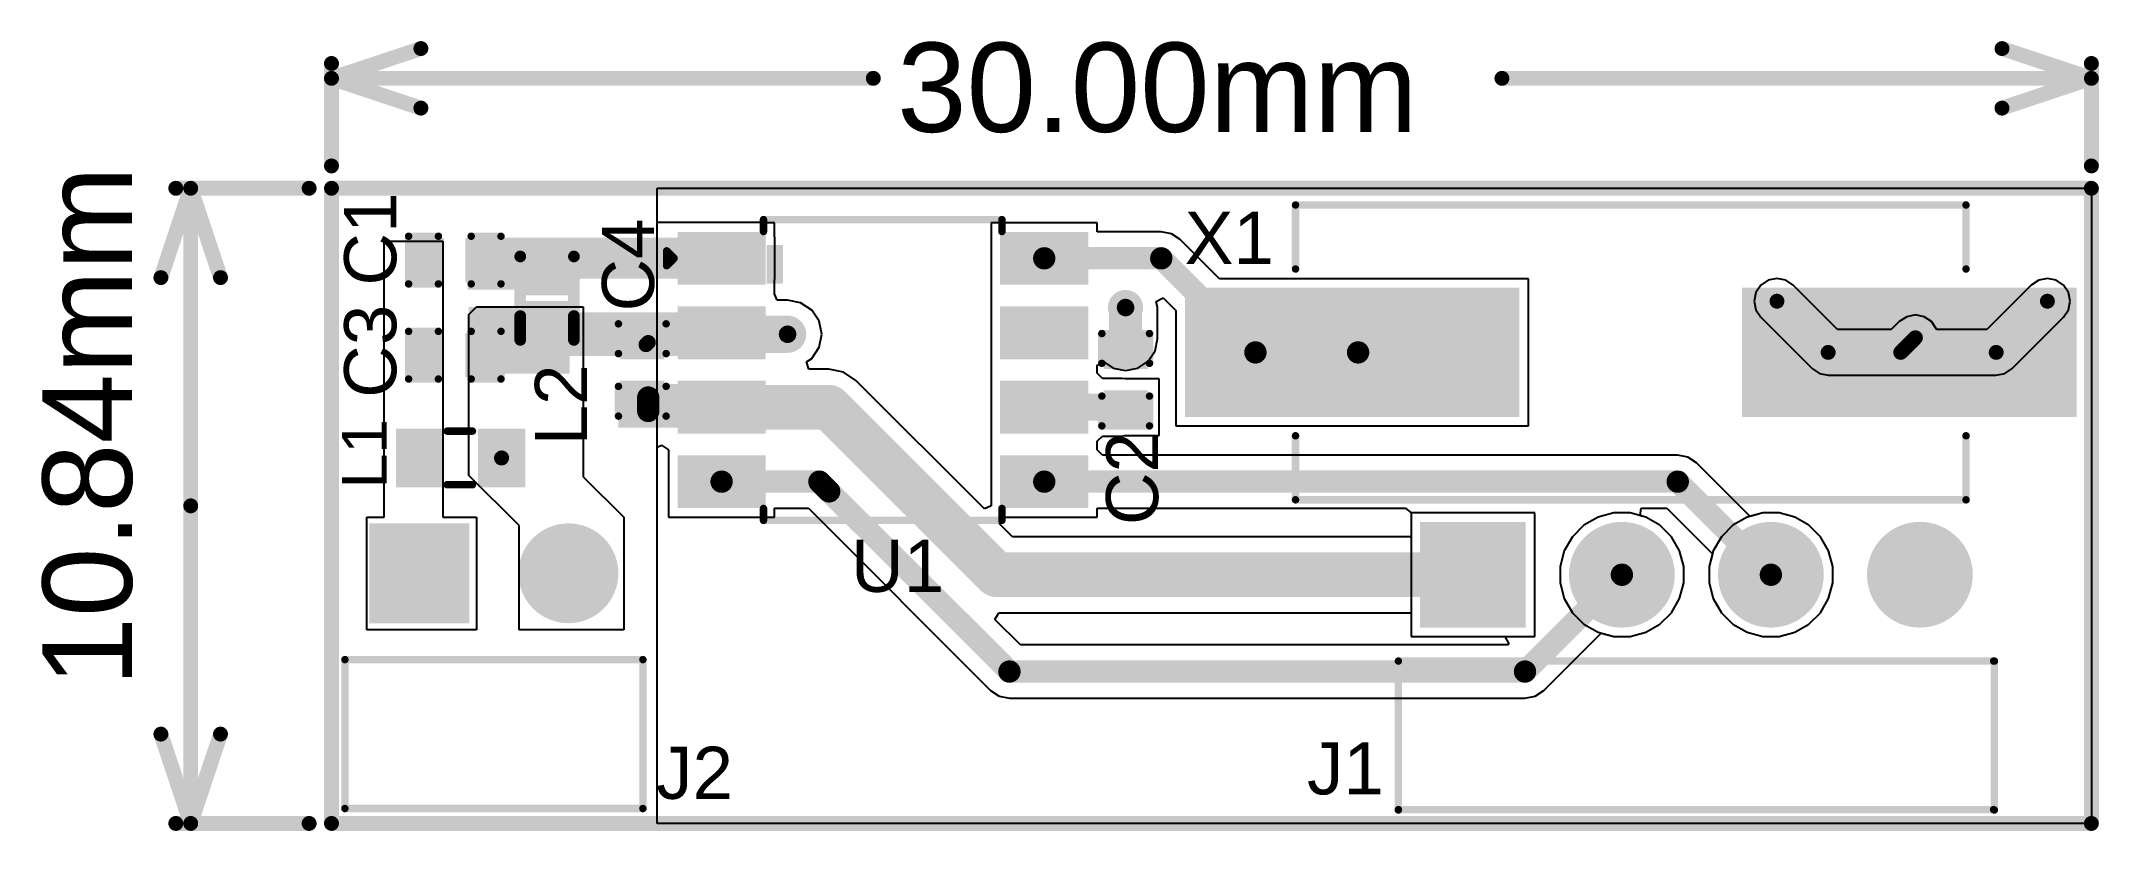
# Model space of a CAD drawing. Header units: millimetres. Extents: x -0.19 to 1.19, y -0.01 to 0.53.
import ezdxf

# ---------------------------------------------------------------- set-up
doc = ezdxf.new("R2010")
doc.units = ezdxf.units.MM
doc.header["$MEASUREMENT"] = 0
for name, color, linetype in [('BottomLayer', 5, 'Continuous'), ('BottomSolder', 6, 'Continuous'), ('Mechanical1', 6, 'Continuous'), ('Mechanical2', 216, 'Continuous'), ('MultiLayer', 9, 'Continuous'), ('PadHoleLayer', 156, 'Continuous'), ('TopLayer', 1, 'Continuous'), ('TopOverlay', 2, 'Continuous'), ('TopPaste', 8, 'Continuous'), ('TopSolder', 216, 'Continuous'), ('ViaHoleLayer', 16, 'Continuous')]:
    doc.layers.add(name, color=color, linetype=linetype)
doc.styles.add('Arial', font='arial.ttf', dxfattribs={"height": 0.2})

msp = doc.modelspace()

# ---------------------------------------------------------------- texts
at = {"layer": 'Mechanical1', "style": 'Arial'}
msp.add_text('30.00mm', height=0.06, dxfattribs=at).set_placement((0.3796142, 0.4644113))
msp.add_text('10.84mm', height=0.06, rotation=90, dxfattribs=at).set_placement((-0.1339529, 0.0920314))
at = {"layer": 'TopOverlay', "style": 'Arial'}
for s, height, p in [('C1', 0.035, (0.0434942, 0.3612097)), ('C4', 0.035, (0.2164943, 0.3438428)), ('C3', 0.035, (0.0434943, 0.2858428)), ('L2', 0.035, (0.1714943, 0.2538428)), ('L1', 0.03, (0.0369951, 0.2250065)), ('C2', 0.035, (0.5547794, 0.2003782))]:
    msp.add_text(s, height=height, rotation=90, dxfattribs=at).set_placement(p)
for s, p in [('X1', (0.572616, 0.3758207)), ('U1', (0.3486742, 0.1555057)), ('J2', (0.2178428, 0.0165057)), ('J1', (0.6546742, 0.0195057))]:
    msp.add_text(s, height=0.035, dxfattribs=at).set_placement(p)

# ---------------------------------------------------------------- blocks, each defined once
blk = doc.blocks.new('HDR1X2__R_A_M_____1')
at = {"layer": 'BottomLayer'}
blk.add_hatch(color=5, dxfattribs=at).paths.add_polyline_path([(-0.02952755, 0.02952755), (0.02952755, 0.02952755), (0.02952755, -0.02952755), (-0.02952755, -0.02952755)])
h = blk.add_hatch(color=5, dxfattribs=at)
edge = h.paths.add_edge_path()
edge.add_arc((0.1, 0), 0.0295275, 0, 360)
at = {"layer": 'BottomSolder'}
blk.add_hatch(color=6, dxfattribs=at).paths.add_polyline_path([(-0.03352755, 0.03352755), (0.03352755, 0.03352755), (0.03352755, -0.03352755), (-0.03352755, -0.03352755)])
h = blk.add_hatch(color=6, dxfattribs=at)
edge = h.paths.add_edge_path()
edge.add_arc((0.1, 0), 0.0335275, 0, 360)
at = {"layer": 'MultiLayer'}
blk.add_hatch(color=9, dxfattribs=at).paths.add_polyline_path([(-0.02952755, 0.02952755), (0.02952755, 0.02952755), (0.02952755, -0.02952755), (-0.02952755, -0.02952755)])
h = blk.add_hatch(color=9, dxfattribs=at)
edge = h.paths.add_edge_path()
edge.add_arc((0.1, 0), 0.0295275, 0, 360)
at = {"layer": 'PadHoleLayer'}
h = blk.add_hatch(color=156, dxfattribs=at)
edge = h.paths.add_edge_path()
edge.add_arc((0, 0), 0.0177165, 0, 360)
h = blk.add_hatch(color=156, dxfattribs=at)
edge = h.paths.add_edge_path()
edge.add_arc((0.1, 0), 0.0177165, 0, 360)
at = {"layer": 'TopLayer'}
blk.add_hatch(color=1, dxfattribs=at).paths.add_polyline_path([(-0.02952755, 0.02952755), (0.02952755, 0.02952755), (0.02952755, -0.02952755), (-0.02952755, -0.02952755)])
h = blk.add_hatch(color=1, dxfattribs=at)
edge = h.paths.add_edge_path()
edge.add_arc((0.1, 0), 0.0295275, 0, 360)
at = {"layer": 'TopSolder'}
blk.add_hatch(color=216, dxfattribs=at).paths.add_polyline_path([(-0.03352755, 0.03352755), (0.03352755, 0.03352755), (0.03352755, -0.03352755), (-0.03352755, -0.03352755)])
h = blk.add_hatch(color=216, dxfattribs=at)
edge = h.paths.add_edge_path()
edge.add_arc((0.1, 0), 0.0335275, 0, 360)
at = {"layer": 'TopOverlay', "const_width": 0.005}
for points in [[(-0.05, -0.158), (-0.05, -0.058)], [(-0.05, -0.058), (0.15, -0.058)], [(0.15, -0.158), (0.15, -0.058)], [(-0.05, -0.158), (0.15, -0.158)]]:
    blk.add_lwpolyline(points, dxfattribs=at)
at = {"layer": 'TopOverlay', "const_width": 0.0025}
for points in [[(-0.05125, -0.058, 1), (-0.04875, -0.058, 1)], [(-0.05125, -0.058, 1), (-0.04875, -0.058, 1)], [(0.14875, -0.058, 1), (0.15125, -0.058, 1)], [(0.14875, -0.058, 1), (0.15125, -0.058, 1)], [(-0.05125, -0.158, 1), (-0.04875, -0.158, 1)], [(-0.05125, -0.158, 1), (-0.04875, -0.158, 1)], [(0.14875, -0.158, 1), (0.15125, -0.158, 1)], [(0.14875, -0.158, 1), (0.15125, -0.158, 1)]]:
    blk.add_lwpolyline(points, format="xyb", close=True, dxfattribs=at)
blk = doc.blocks.new('HDR1X4__R_A_M_____2')
at = {"layer": 'BottomLayer'}
blk.add_hatch(color=5, dxfattribs=at).paths.add_polyline_path([(-0.03149605, 0.03149605), (0.03149605, 0.03149605), (0.03149605, -0.03149605), (-0.03149605, -0.03149605)])
h = blk.add_hatch(color=5, dxfattribs=at)
edge = h.paths.add_edge_path()
edge.add_arc((0.1, 0), 0.031496, 0, 360)
h = blk.add_hatch(color=5, dxfattribs=at)
edge = h.paths.add_edge_path()
edge.add_arc((0.2, 0), 0.031496, 0, 360)
h = blk.add_hatch(color=5, dxfattribs=at)
edge = h.paths.add_edge_path()
edge.add_arc((0.3, 0), 0.031496, 0, 360)
at = {"layer": 'BottomSolder'}
blk.add_hatch(color=6, dxfattribs=at).paths.add_polyline_path([(-0.03549605, 0.03549605), (0.03549605, 0.03549605), (0.03549605, -0.03549605), (-0.03549605, -0.03549605)])
h = blk.add_hatch(color=6, dxfattribs=at)
edge = h.paths.add_edge_path()
edge.add_arc((0.1, 0), 0.035496, 0, 360)
h = blk.add_hatch(color=6, dxfattribs=at)
edge = h.paths.add_edge_path()
edge.add_arc((0.2, 0), 0.035496, 0, 360)
h = blk.add_hatch(color=6, dxfattribs=at)
edge = h.paths.add_edge_path()
edge.add_arc((0.3, 0), 0.035496, 0, 360)
at = {"layer": 'MultiLayer'}
blk.add_hatch(color=9, dxfattribs=at).paths.add_polyline_path([(-0.03149605, 0.03149605), (0.03149605, 0.03149605), (0.03149605, -0.03149605), (-0.03149605, -0.03149605)])
h = blk.add_hatch(color=9, dxfattribs=at)
edge = h.paths.add_edge_path()
edge.add_arc((0.1, 0), 0.031496, 0, 360)
h = blk.add_hatch(color=9, dxfattribs=at)
edge = h.paths.add_edge_path()
edge.add_arc((0.2, 0), 0.031496, 0, 360)
h = blk.add_hatch(color=9, dxfattribs=at)
edge = h.paths.add_edge_path()
edge.add_arc((0.3, 0), 0.031496, 0, 360)
at = {"layer": 'PadHoleLayer'}
h = blk.add_hatch(color=156, dxfattribs=at)
edge = h.paths.add_edge_path()
edge.add_arc((0, 0), 0.0187008, 0, 360)
h = blk.add_hatch(color=156, dxfattribs=at)
edge = h.paths.add_edge_path()
edge.add_arc((0.1, 0), 0.0187008, 0, 360)
h = blk.add_hatch(color=156, dxfattribs=at)
edge = h.paths.add_edge_path()
edge.add_arc((0.2, 0), 0.0187008, 0, 360)
h = blk.add_hatch(color=156, dxfattribs=at)
edge = h.paths.add_edge_path()
edge.add_arc((0.3, 0), 0.0187008, 0, 360)
at = {"layer": 'TopLayer'}
blk.add_hatch(color=1, dxfattribs=at).paths.add_polyline_path([(-0.03149605, 0.03149605), (0.03149605, 0.03149605), (0.03149605, -0.03149605), (-0.03149605, -0.03149605)])
h = blk.add_hatch(color=1, dxfattribs=at)
edge = h.paths.add_edge_path()
edge.add_arc((0.1, 0), 0.031496, 0, 360)
h = blk.add_hatch(color=1, dxfattribs=at)
edge = h.paths.add_edge_path()
edge.add_arc((0.2, 0), 0.031496, 0, 360)
h = blk.add_hatch(color=1, dxfattribs=at)
edge = h.paths.add_edge_path()
edge.add_arc((0.3, 0), 0.031496, 0, 360)
at = {"layer": 'TopSolder'}
blk.add_hatch(color=216, dxfattribs=at).paths.add_polyline_path([(-0.03549605, 0.03549605), (0.03549605, 0.03549605), (0.03549605, -0.03549605), (-0.03549605, -0.03549605)])
h = blk.add_hatch(color=216, dxfattribs=at)
edge = h.paths.add_edge_path()
edge.add_arc((0.1, 0), 0.035496, 0, 360)
h = blk.add_hatch(color=216, dxfattribs=at)
edge = h.paths.add_edge_path()
edge.add_arc((0.2, 0), 0.035496, 0, 360)
h = blk.add_hatch(color=216, dxfattribs=at)
edge = h.paths.add_edge_path()
edge.add_arc((0.3, 0), 0.035496, 0, 360)
at = {"layer": 'TopOverlay', "const_width": 0.005}
for points in [[(-0.05, -0.058), (0.3494976, -0.058)], [(-0.05, -0.158), (-0.05, -0.058)], [(0.35, -0.158), (0.35, -0.058)], [(-0.05, -0.1577184), (0.3494976, -0.1577184)]]:
    blk.add_lwpolyline(points, dxfattribs=at)
at = {"layer": 'TopOverlay', "const_width": 0.0025}
for points in [[(-0.05125, -0.058, 1), (-0.04875, -0.058, 1)], [(-0.05125, -0.058, 1), (-0.04875, -0.058, 1)], [(0.3482476, -0.058, 1), (0.3507476, -0.058, 1)], [(0.34875, -0.058, 1), (0.35125, -0.058, 1)], [(-0.05125, -0.1577184, 1), (-0.04875, -0.1577184, 1)], [(-0.05125, -0.158, 1), (-0.04875, -0.158, 1)], [(0.3482476, -0.1577184, 1), (0.3507476, -0.1577184, 1)], [(0.34875, -0.158, 1), (0.35125, -0.158, 1)]]:
    blk.add_lwpolyline(points, format="xyb", close=True, dxfattribs=at)
blk = doc.blocks.new('C___0402_3')
at = {"layer": 'TopLayer'}
for points in [[(-0.0275, -0.0125), (-0.0275, 0.0125), (-0.0095, 0.0125), (-0.0095, -0.0125)], [(0.0095, -0.0125), (0.0095, 0.0125), (0.0275, 0.0125), (0.0275, -0.0125)]]:
    blk.add_hatch(color=1, dxfattribs=at).paths.add_polyline_path(points)
at = {"layer": 'TopPaste'}
for points in [[(-0.0275, -0.0125), (-0.0275, 0.0125), (-0.0095, 0.0125), (-0.0095, -0.0125)], [(0.0095, -0.0125), (0.0095, 0.0125), (0.0275, 0.0125), (0.0275, -0.0125)]]:
    blk.add_hatch(color=8, dxfattribs=at).paths.add_polyline_path(points)
at = {"layer": 'TopSolder'}
for points in [[(-0.0298622, -0.0148622), (-0.0298622, 0.0148622), (-0.0071378, 0.0148622), (-0.0071378, -0.0148622)], [(0.0071378, -0.0148622), (0.0071378, 0.0148622), (0.0298622, 0.0148622), (0.0298622, -0.0148622)]]:
    blk.add_hatch(color=216, dxfattribs=at).paths.add_polyline_path(points)
at = {"layer": 'TopOverlay', "const_width": 0.005}
for points in [[(-0.011, 0.016), (-0.031, 0.016)], [(-0.031, -0.016), (-0.031, 0.016)], [(0.031, 0.016), (0.011, 0.016)], [(0.031, -0.016), (0.031, 0.016)], [(-0.011, -0.016), (-0.031, -0.016)], [(0.031, -0.016), (0.011, -0.016)]]:
    blk.add_lwpolyline(points, dxfattribs=at)
at = {"layer": 'TopOverlay', "const_width": 0.0025}
for points in [[(-0.03225, 0.016, 1), (-0.02975, 0.016, 1)], [(-0.03225, 0.016, 1), (-0.02975, 0.016, 1)], [(-0.01225, 0.016, 1), (-0.00975, 0.016, 1)], [(0.00975, 0.016, 1), (0.01225, 0.016, 1)], [(0.02975, 0.016, 1), (0.03225, 0.016, 1)], [(0.02975, 0.016, 1), (0.03225, 0.016, 1)], [(-0.03225, -0.016, 1), (-0.02975, -0.016, 1)], [(-0.03225, -0.016, 1), (-0.02975, -0.016, 1)], [(-0.01225, -0.016, 1), (-0.00975, -0.016, 1)], [(0.00975, -0.016, 1), (0.01225, -0.016, 1)], [(0.02975, -0.016, 1), (0.03225, -0.016, 1)], [(0.02975, -0.016, 1), (0.03225, -0.016, 1)]]:
    blk.add_lwpolyline(points, format="xyb", close=True, dxfattribs=at)
blk = doc.blocks.new('HC_49S_SMD_4')
at = {"layer": 'TopLayer'}
for points in [[(-0.2952756, 0.0393701), (-0.0787402, 0.0393701), (-0.0787402, -0.0393701), (-0.2952756, -0.0393701)], [(0.0787402, 0.0393701), (0.2952756, 0.0393701), (0.2952756, -0.0393701), (0.0787402, -0.0393701)]]:
    blk.add_hatch(color=1, dxfattribs=at).paths.add_polyline_path(points)
at = {"layer": 'TopPaste'}
for points in [[(-0.2952756, 0.0393701), (-0.0787402, 0.0393701), (-0.0787402, -0.0393701), (-0.2952756, -0.0393701)], [(0.0787402, 0.0393701), (0.2952756, 0.0393701), (0.2952756, -0.0393701), (0.0787402, -0.0393701)]]:
    blk.add_hatch(color=8, dxfattribs=at).paths.add_polyline_path(points)
at = {"layer": 'TopSolder'}
for points in [[(-0.2992756, 0.0433701), (-0.0747402, 0.0433701), (-0.0747402, -0.0433701), (-0.2992756, -0.0433701)], [(0.0747402, 0.0433701), (0.2992756, 0.0433701), (0.2992756, -0.0433701), (0.0747402, -0.0433701)]]:
    blk.add_hatch(color=216, dxfattribs=at).paths.add_polyline_path(points)
at = {"layer": 'TopOverlay', "const_width": 0.005}
for points in [[(-0.225, 0.056), (-0.225, 0.099)], [(-0.225, 0.099), (0.225, 0.099)], [(0.225, 0.056), (0.225, 0.099)], [(-0.225, -0.099), (-0.225, -0.056)], [(0.225, -0.099), (0.225, -0.056)], [(-0.225, -0.099), (0.225, -0.099)]]:
    blk.add_lwpolyline(points, dxfattribs=at)
at = {"layer": 'TopOverlay', "const_width": 0.0025}
for points in [[(-0.22625, 0.099, 1), (-0.22375, 0.099, 1)], [(-0.22625, 0.099, 1), (-0.22375, 0.099, 1)], [(0.22375, 0.099, 1), (0.22625, 0.099, 1)], [(0.22375, 0.099, 1), (0.22625, 0.099, 1)], [(-0.22625, 0.056, 1), (-0.22375, 0.056, 1)], [(0.22375, 0.056, 1), (0.22625, 0.056, 1)], [(-0.22625, -0.056, 1), (-0.22375, -0.056, 1)], [(0.22375, -0.056, 1), (0.22625, -0.056, 1)], [(-0.22625, -0.099, 1), (-0.22375, -0.099, 1)], [(-0.22625, -0.099, 1), (-0.22375, -0.099, 1)], [(0.22375, -0.099, 1), (0.22625, -0.099, 1)], [(0.22375, -0.099, 1), (0.22625, -0.099, 1)]]:
    blk.add_lwpolyline(points, format="xyb", close=True, dxfattribs=at)
blk = doc.blocks.new('SOP_8_5')
at = {"layer": 'TopLayer'}
for points in [[(-0.13385825, 0.08877955), (-0.08267715, 0.08877955), (-0.08267715, 0.06122045), (-0.13385825, 0.06122045)], [(0.08267715, 0.08877955), (0.13385825, 0.08877955), (0.13385825, 0.06122045), (0.08267715, 0.06122045)], [(-0.13385825, 0.03877955), (-0.08267715, 0.03877955), (-0.08267715, 0.01122045), (-0.13385825, 0.01122045)], [(0.08267715, 0.03877955), (0.13385825, 0.03877955), (0.13385825, 0.01122045), (0.08267715, 0.01122045)], [(-0.13385825, -0.01122045), (-0.08267715, -0.01122045), (-0.08267715, -0.03877955), (-0.13385825, -0.03877955)], [(0.08267715, -0.01122045), (0.13385825, -0.01122045), (0.13385825, -0.03877955), (0.08267715, -0.03877955)], [(-0.13385825, -0.06122045), (-0.08267715, -0.06122045), (-0.08267715, -0.08877955), (-0.13385825, -0.08877955)], [(0.08267715, -0.06122045), (0.13385825, -0.06122045), (0.13385825, -0.08877955), (0.08267715, -0.08877955)]]:
    blk.add_hatch(color=1, dxfattribs=at).paths.add_polyline_path(points)
at = {"layer": 'TopOverlay'}
blk.add_hatch(color=2, dxfattribs=at).paths.add_polyline_path([(-0.078, 0.058), (-0.067, 0.058), (-0.067, 0.084), (-0.078, 0.084)])
at = {"layer": 'TopPaste'}
for points in [[(-0.13385825, 0.08877955), (-0.08267715, 0.08877955), (-0.08267715, 0.06122045), (-0.13385825, 0.06122045)], [(0.08267715, 0.08877955), (0.13385825, 0.08877955), (0.13385825, 0.06122045), (0.08267715, 0.06122045)], [(-0.13385825, 0.03877955), (-0.08267715, 0.03877955), (-0.08267715, 0.01122045), (-0.13385825, 0.01122045)], [(0.08267715, 0.03877955), (0.13385825, 0.03877955), (0.13385825, 0.01122045), (0.08267715, 0.01122045)], [(-0.13385825, -0.01122045), (-0.08267715, -0.01122045), (-0.08267715, -0.03877955), (-0.13385825, -0.03877955)], [(0.08267715, -0.01122045), (0.13385825, -0.01122045), (0.13385825, -0.03877955), (0.08267715, -0.03877955)], [(-0.13385825, -0.06122045), (-0.08267715, -0.06122045), (-0.08267715, -0.08877955), (-0.13385825, -0.08877955)], [(0.08267715, -0.06122045), (0.13385825, -0.06122045), (0.13385825, -0.08877955), (0.08267715, -0.08877955)]]:
    blk.add_hatch(color=8, dxfattribs=at).paths.add_polyline_path(points)
at = {"layer": 'TopSolder'}
for points in [[(-0.13785825, 0.09277955), (-0.07867715, 0.09277955), (-0.07867715, 0.05722045), (-0.13785825, 0.05722045)], [(0.07867715, 0.09277955), (0.13785825, 0.09277955), (0.13785825, 0.05722045), (0.07867715, 0.05722045)], [(-0.13785825, 0.04277955), (-0.07867715, 0.04277955), (-0.07867715, 0.00722045), (-0.13785825, 0.00722045)], [(0.07867715, 0.04277955), (0.13785825, 0.04277955), (0.13785825, 0.00722045), (0.07867715, 0.00722045)], [(-0.13785825, -0.00722045), (-0.07867715, -0.00722045), (-0.07867715, -0.04277955), (-0.13785825, -0.04277955)], [(0.07867715, -0.00722045), (0.13785825, -0.00722045), (0.13785825, -0.04277955), (0.07867715, -0.04277955)], [(-0.13785825, -0.05722045), (-0.07867715, -0.05722045), (-0.07867715, -0.09277955), (-0.13785825, -0.09277955)], [(0.07867715, -0.05722045), (0.13785825, -0.05722045), (0.13785825, -0.09277955), (0.07867715, -0.09277955)]]:
    blk.add_hatch(color=216, dxfattribs=at).paths.add_polyline_path(points)
at = {"layer": 'TopOverlay', "const_width": 0.005}
for points in [[(-0.0801417, 0.101), (0.0798583, 0.101)], [(-0.0801417, 0.093), (-0.0801417, 0.101)], [(0.0798583, 0.093), (0.0798583, 0.101)], [(-0.1451417, 0.08), (-0.1401417, 0.075)], [(-0.1451417, 0.07), (-0.1451417, 0.08)], [(-0.1451417, 0.07), (-0.1401417, 0.075)], [(-0.0801417, -0.101), (-0.0801417, -0.093)], [(0.0798583, -0.101), (0.0798583, -0.093)], [(-0.0801417, -0.101), (0.0798583, -0.101)]]:
    blk.add_lwpolyline(points, dxfattribs=at)
at = {"layer": 'TopOverlay', "const_width": 0.0025}
for points in [[(-0.0813917, 0.101, 1), (-0.0788917, 0.101, 1)], [(-0.0813917, 0.101, 1), (-0.0788917, 0.101, 1)], [(0.0786083, 0.101, 1), (0.0811083, 0.101, 1)], [(0.0786083, 0.101, 1), (0.0811083, 0.101, 1)], [(-0.0813917, 0.093, 1), (-0.0788917, 0.093, 1)], [(0.0786083, 0.093, 1), (0.0811083, 0.093, 1)], [(-0.1463917, 0.08, 1), (-0.1438917, 0.08, 1)], [(-0.1463917, 0.08, 1), (-0.1438917, 0.08, 1)], [(-0.1463917, 0.07, 1), (-0.1438917, 0.07, 1)], [(-0.1463917, 0.07, 1), (-0.1438917, 0.07, 1)], [(-0.1413917, 0.075, 1), (-0.1388917, 0.075, 1)], [(-0.1413917, 0.075, 1), (-0.1388917, 0.075, 1)], [(-0.0813917, -0.093, 1), (-0.0788917, -0.093, 1)], [(0.0786083, -0.093, 1), (0.0811083, -0.093, 1)], [(-0.0813917, -0.101, 1), (-0.0788917, -0.101, 1)], [(-0.0813917, -0.101, 1), (-0.0788917, -0.101, 1)], [(0.0786083, -0.101, 1), (0.0811083, -0.101, 1)], [(0.0786083, -0.101, 1), (0.0811083, -0.101, 1)]]:
    blk.add_lwpolyline(points, format="xyb", close=True, dxfattribs=at)
blk = doc.blocks.new('IND_0402_6')
at = {"layer": 'TopLayer'}
for points in [[(-0.0216535, 0.011811), (-0.0059055, 0.011811), (-0.0059055, -0.011811), (-0.0216535, -0.011811)], [(0.0059056, 0.011811), (0.0216536, 0.011811), (0.0216536, -0.011811), (0.0059056, -0.011811)]]:
    blk.add_hatch(color=1, dxfattribs=at).paths.add_polyline_path(points)
at = {"layer": 'TopPaste'}
for points in [[(-0.0216535, 0.011811), (-0.0059055, 0.011811), (-0.0059055, -0.011811), (-0.0216535, -0.011811)], [(0.0059056, 0.011811), (0.0216536, 0.011811), (0.0216536, -0.011811), (0.0059056, -0.011811)]]:
    blk.add_hatch(color=8, dxfattribs=at).paths.add_polyline_path(points)
at = {"layer": 'TopSolder'}
for points in [[(-0.0256535, 0.015811), (-0.0019055, 0.015811), (-0.0019055, -0.015811), (-0.0256535, -0.015811)], [(0.0019056, 0.015811), (0.0256536, 0.015811), (0.0256536, -0.015811), (0.0019056, -0.015811)]]:
    blk.add_hatch(color=216, dxfattribs=at).paths.add_polyline_path(points)
at = {"layer": 'TopOverlay', "const_width": 0.007874}
for points in [[(-0.028, 0.018), (-0.028, -0.018)], [(-0.028, 0.018), (-0.012, 0.018)], [(-0.012, 0.018), (0.028, 0.018)], [(0.028, 0.018), (0.028, -0.018)], [(-0.028, -0.018), (-0.012, -0.018)], [(-0.012, -0.018), (0.028, -0.018)]]:
    blk.add_lwpolyline(points, dxfattribs=at)
at = {"layer": 'TopOverlay', "const_width": 0.003937}
for points in [[(-0.0299685, 0.018, 1), (-0.0260315, 0.018, 1)], [(-0.0299685, 0.018, 1), (-0.0260315, 0.018, 1)], [(-0.0139685, 0.018, 1), (-0.0100315, 0.018, 1)], [(-0.0139685, 0.018, 1), (-0.0100315, 0.018, 1)], [(0.0260315, 0.018, 1), (0.0299685, 0.018, 1)], [(0.0260315, 0.018, 1), (0.0299685, 0.018, 1)], [(-0.0299685, -0.018, 1), (-0.0260315, -0.018, 1)], [(-0.0299685, -0.018, 1), (-0.0260315, -0.018, 1)], [(-0.0139685, -0.018, 1), (-0.0100315, -0.018, 1)], [(-0.0139685, -0.018, 1), (-0.0100315, -0.018, 1)], [(0.0260315, -0.018, 1), (0.0299685, -0.018, 1)], [(0.0260315, -0.018, 1), (0.0299685, -0.018, 1)]]:
    blk.add_lwpolyline(points, format="xyb", close=True, dxfattribs=at)
blk = doc.blocks.new('IND_0603__1608_M_______7')
at = {"layer": 'TopLayer'}
for points in [[(-0.03937, 0.01574805), (-0.015748, 0.01574805), (-0.015748, -0.01574805), (-0.03937, -0.01574805)], [(0.0157481, 0.01574805), (0.0393701, 0.01574805), (0.0393701, -0.01574805), (0.0157481, -0.01574805)]]:
    blk.add_hatch(color=1, dxfattribs=at).paths.add_polyline_path(points)
at = {"layer": 'TopPaste'}
for points in [[(-0.03937, 0.01574805), (-0.015748, 0.01574805), (-0.015748, -0.01574805), (-0.03937, -0.01574805)], [(0.0157481, 0.01574805), (0.0393701, 0.01574805), (0.0393701, -0.01574805), (0.0157481, -0.01574805)]]:
    blk.add_hatch(color=8, dxfattribs=at).paths.add_polyline_path(points)
at = {"layer": 'TopSolder'}
for points in [[(-0.04337, 0.01974805), (-0.011748, 0.01974805), (-0.011748, -0.01974805), (-0.04337, -0.01974805)], [(0.0117481, 0.01974805), (0.0433701, 0.01974805), (0.0433701, -0.01974805), (0.0117481, -0.01974805)]]:
    blk.add_hatch(color=216, dxfattribs=at).paths.add_polyline_path(points)
at = {"layer": 'TopOverlay', "const_width": 0.005}
for points in [[(0.009, 0.018), (-0.008, 0.018)], [(0.009, -0.018), (-0.008, -0.018)]]:
    blk.add_lwpolyline(points, dxfattribs=at)
at = {"layer": 'TopOverlay', "const_width": 0.0025}
for points in [[(-0.00925, 0.018, 1), (-0.00675, 0.018, 1)], [(0.00775, 0.018, 1), (0.01025, 0.018, 1)], [(-0.00925, -0.018, 1), (-0.00675, -0.018, 1)], [(0.00775, -0.018, 1), (0.01025, -0.018, 1)]]:
    blk.add_lwpolyline(points, format="xyb", close=True, dxfattribs=at)
blk = doc.blocks.new('C___0402_8')
at = {"layer": 'TopLayer'}
for points in [[(-0.0275, -0.0125), (-0.0275, 0.0125), (-0.0095, 0.0125), (-0.0095, -0.0125)], [(0.0095, -0.0125), (0.0095, 0.0125), (0.0275, 0.0125), (0.0275, -0.0125)]]:
    blk.add_hatch(color=1, dxfattribs=at).paths.add_polyline_path(points)
at = {"layer": 'TopPaste'}
for points in [[(-0.0275, -0.0125), (-0.0275, 0.0125), (-0.0095, 0.0125), (-0.0095, -0.0125)], [(0.0095, -0.0125), (0.0095, 0.0125), (0.0275, 0.0125), (0.0275, -0.0125)]]:
    blk.add_hatch(color=8, dxfattribs=at).paths.add_polyline_path(points)
at = {"layer": 'TopSolder'}
for points in [[(-0.0298622, -0.0148622), (-0.0298622, 0.0148622), (-0.0071378, 0.0148622), (-0.0071378, -0.0148622)], [(0.0071378, -0.0148622), (0.0071378, 0.0148622), (0.0298622, 0.0148622), (0.0298622, -0.0148622)]]:
    blk.add_hatch(color=216, dxfattribs=at).paths.add_polyline_path(points)
at = {"layer": 'TopOverlay', "const_width": 0.005}
for points in [[(-0.031, 0.016), (-0.031, -0.016)], [(-0.011, 0.016), (-0.031, 0.016)], [(0.031, 0.016), (0.011, 0.016)], [(0.031, 0.016), (0.031, -0.016)], [(-0.011, -0.016), (-0.031, -0.016)], [(0.031, -0.016), (0.011, -0.016)]]:
    blk.add_lwpolyline(points, dxfattribs=at)
at = {"layer": 'TopOverlay', "const_width": 0.0025}
for points in [[(-0.03225, 0.016, 1), (-0.02975, 0.016, 1)], [(-0.03225, 0.016, 1), (-0.02975, 0.016, 1)], [(-0.01225, 0.016, 1), (-0.00975, 0.016, 1)], [(0.00975, 0.016, 1), (0.01225, 0.016, 1)], [(0.02975, 0.016, 1), (0.03225, 0.016, 1)], [(0.02975, 0.016, 1), (0.03225, 0.016, 1)], [(-0.03225, -0.016, 1), (-0.02975, -0.016, 1)], [(-0.03225, -0.016, 1), (-0.02975, -0.016, 1)], [(-0.01225, -0.016, 1), (-0.00975, -0.016, 1)], [(0.00975, -0.016, 1), (0.01225, -0.016, 1)], [(0.02975, -0.016, 1), (0.03225, -0.016, 1)], [(0.02975, -0.016, 1), (0.03225, -0.016, 1)]]:
    blk.add_lwpolyline(points, format="xyb", close=True, dxfattribs=at)
blk = doc.blocks.new('C___0402_9')
at = {"layer": 'TopLayer'}
for points in [[(-0.0275, -0.0125), (-0.0275, 0.0125), (-0.0095, 0.0125), (-0.0095, -0.0125)], [(0.0095, -0.0125), (0.0095, 0.0125), (0.0275, 0.0125), (0.0275, -0.0125)]]:
    blk.add_hatch(color=1, dxfattribs=at).paths.add_polyline_path(points)
at = {"layer": 'TopPaste'}
for points in [[(-0.0275, -0.0125), (-0.0275, 0.0125), (-0.0095, 0.0125), (-0.0095, -0.0125)], [(0.0095, -0.0125), (0.0095, 0.0125), (0.0275, 0.0125), (0.0275, -0.0125)]]:
    blk.add_hatch(color=8, dxfattribs=at).paths.add_polyline_path(points)
at = {"layer": 'TopSolder'}
for points in [[(-0.0298622, -0.0148622), (-0.0298622, 0.0148622), (-0.0071378, 0.0148622), (-0.0071378, -0.0148622)], [(0.0071378, -0.0148622), (0.0071378, 0.0148622), (0.0298622, 0.0148622), (0.0298622, -0.0148622)]]:
    blk.add_hatch(color=216, dxfattribs=at).paths.add_polyline_path(points)
at = {"layer": 'TopOverlay', "const_width": 0.005}
for points in [[(-0.031, 0.016), (-0.031, -0.016)], [(-0.031, 0.016), (-0.011, 0.016)], [(0.011, 0.016), (0.031, 0.016)], [(0.031, 0.016), (0.031, -0.016)], [(-0.031, -0.016), (-0.011, -0.016)], [(0.011, -0.016), (0.031, -0.016)]]:
    blk.add_lwpolyline(points, dxfattribs=at)
at = {"layer": 'TopOverlay', "const_width": 0.0025}
for points in [[(-0.03225, 0.016, 1), (-0.02975, 0.016, 1)], [(-0.03225, 0.016, 1), (-0.02975, 0.016, 1)], [(-0.01225, 0.016, 1), (-0.00975, 0.016, 1)], [(0.00975, 0.016, 1), (0.01225, 0.016, 1)], [(0.02975, 0.016, 1), (0.03225, 0.016, 1)], [(0.02975, 0.016, 1), (0.03225, 0.016, 1)], [(-0.03225, -0.016, 1), (-0.02975, -0.016, 1)], [(-0.03225, -0.016, 1), (-0.02975, -0.016, 1)], [(-0.01225, -0.016, 1), (-0.00975, -0.016, 1)], [(0.00975, -0.016, 1), (0.01225, -0.016, 1)], [(0.02975, -0.016, 1), (0.03225, -0.016, 1)], [(0.02975, -0.016, 1), (0.03225, -0.016, 1)]]:
    blk.add_lwpolyline(points, format="xyb", close=True, dxfattribs=at)
blk = doc.blocks.new('C___0402_10')
at = {"layer": 'TopLayer'}
for points in [[(-0.0275, -0.0125), (-0.0275, 0.0125), (-0.0095, 0.0125), (-0.0095, -0.0125)], [(0.0095, -0.0125), (0.0095, 0.0125), (0.0275, 0.0125), (0.0275, -0.0125)]]:
    blk.add_hatch(color=1, dxfattribs=at).paths.add_polyline_path(points)
at = {"layer": 'TopPaste'}
for points in [[(-0.0275, -0.0125), (-0.0275, 0.0125), (-0.0095, 0.0125), (-0.0095, -0.0125)], [(0.0095, -0.0125), (0.0095, 0.0125), (0.0275, 0.0125), (0.0275, -0.0125)]]:
    blk.add_hatch(color=8, dxfattribs=at).paths.add_polyline_path(points)
at = {"layer": 'TopSolder'}
for points in [[(-0.0298622, -0.0148622), (-0.0298622, 0.0148622), (-0.0071378, 0.0148622), (-0.0071378, -0.0148622)], [(0.0071378, -0.0148622), (0.0071378, 0.0148622), (0.0298622, 0.0148622), (0.0298622, -0.0148622)]]:
    blk.add_hatch(color=216, dxfattribs=at).paths.add_polyline_path(points)
at = {"layer": 'TopOverlay', "const_width": 0.005}
for points in [[(-0.031, -0.016), (-0.031, 0.016)], [(-0.031, 0.016), (-0.011, 0.016)], [(0.011, 0.016), (0.031, 0.016)], [(0.031, -0.016), (0.031, 0.016)], [(-0.031, -0.016), (-0.011, -0.016)], [(0.011, -0.016), (0.031, -0.016)]]:
    blk.add_lwpolyline(points, dxfattribs=at)
at = {"layer": 'TopOverlay', "const_width": 0.0025}
for points in [[(-0.03225, 0.016, 1), (-0.02975, 0.016, 1)], [(-0.03225, 0.016, 1), (-0.02975, 0.016, 1)], [(-0.01225, 0.016, 1), (-0.00975, 0.016, 1)], [(0.00975, 0.016, 1), (0.01225, 0.016, 1)], [(0.02975, 0.016, 1), (0.03225, 0.016, 1)], [(0.02975, 0.016, 1), (0.03225, 0.016, 1)], [(-0.03225, -0.016, 1), (-0.02975, -0.016, 1)], [(-0.03225, -0.016, 1), (-0.02975, -0.016, 1)], [(-0.01225, -0.016, 1), (-0.00975, -0.016, 1)], [(0.00975, -0.016, 1), (0.01225, -0.016, 1)], [(0.02975, -0.016, 1), (0.03225, -0.016, 1)], [(0.02975, -0.016, 1), (0.03225, -0.016, 1)]]:
    blk.add_lwpolyline(points, format="xyb", close=True, dxfattribs=at)

# ---------------------------------------------------------------- hatches: boundary and pattern name
at = {"layer": 'BottomLayer'}
h = msp.add_hatch(color=5, dxfattribs=at)
edge = h.paths.add_edge_path()
edge.add_arc((0.5328996, 0.3464745), 0.011811, 0, 360)
h = msp.add_hatch(color=5, dxfattribs=at)
edge = h.paths.add_edge_path()
edge.add_arc((0.3060866, 0.3285354), 0.011811, 0, 360)
at = {"layer": 'TopLayer'}
for points in [[(0.1590467, 0.3933008), (0.0913775, 0.3933008), (0.0913775, 0.3583882), (0.1590467, 0.3583882)], [(0.0922559, 0.3657558), (0.2874015, 0.3657558), (0.2874015, 0.393315), (0.0922559, 0.393315)], [(0.0921732, 0.3020354), (0.1598424, 0.3020354), (0.1598424, 0.3468582), (0.0921732, 0.3468582)], [(0.0922559, 0.3140354), (0.2874015, 0.3140354), (0.2874015, 0.343315), (0.0922559, 0.343315)], [(0.1925984, 0.2657558), (0.2874016, 0.2657558), (0.2874016, 0.2950354), (0.1925984, 0.2950354)]]:
    msp.add_hatch(color=1, dxfattribs=at).paths.add_polyline_path(points)
h = msp.add_hatch(color=1, dxfattribs=at)
edge = h.paths.add_edge_path()
edge.add_arc((0.5328996, 0.3464745), 0.011811, 0, 360)
h = msp.add_hatch(color=1, dxfattribs=at)
edge = h.paths.add_edge_path()
edge.add_arc((0.3060866, 0.3285354), 0.011811, 0, 360)
at = {"layer": 'ViaHoleLayer'}
h = msp.add_hatch(color=16, dxfattribs=at)
edge = h.paths.add_edge_path()
edge.add_arc((0.5328996, 0.3464745), 0.0059055, 0, 360)
h = msp.add_hatch(color=16, dxfattribs=at)
edge = h.paths.add_edge_path()
edge.add_arc((0.3060866, 0.3285354), 0.0059055, 0, 360)

# ---------------------------------------------------------------- linework, layer by layer
at = {"layer": 'BottomLayer'}
for p, q in [((0.2184943, 0), (0.2184943, 0.4265827)), ((0.2184943, 0.4265827), (1.1811024, 0.4265827)), ((1.1811024, 0.4265827), (1.1811024, 0)), ((0.807496, 0.2085118), (0.724504, 0.2085118)), ((0.724504, 0.2085118), (0.724504, 0.1255198)), ((0.807496, 0.1255198), (0.807496, 0.2085118)), ((0.8605369, 0.2085118), (0.8499831, 0.2056839)), ((0.8714631, 0.2085118), (0.8605369, 0.2085118)), ((0.8820169, 0.2056839), (0.8714631, 0.2085118)), ((0.9605369, 0.2085118), (0.9499831, 0.2056839)), ((0.9714631, 0.2085118), (0.9605369, 0.2085118)), ((0.9820169, 0.2056839), (0.9714631, 0.2085118)), ((0.8405208, 0.2002209), (0.8327949, 0.192495)), ((0.8499831, 0.2056839), (0.8405208, 0.2002209)), ((0.8914792, 0.2002209), (0.8820169, 0.2056839)), ((0.8992051, 0.192495), (0.8914792, 0.2002209)), ((0.9405208, 0.2002209), (0.9327949, 0.192495)), ((0.9499831, 0.2056839), (0.9405208, 0.2002209)), ((0.9914792, 0.2002209), (0.9820169, 0.2056839)), ((0.9992051, 0.192495), (0.9914792, 0.2002209)), ((0.8273319, 0.1830327), (0.824504, 0.1724789)), ((0.8327949, 0.192495), (0.8273319, 0.1830327)), ((0.9046681, 0.1830327), (0.8992051, 0.192495)), ((0.907496, 0.1724789), (0.9046681, 0.1830327)), ((0.9273319, 0.1830327), (0.924504, 0.1724789)), ((0.9327949, 0.192495), (0.9273319, 0.1830327)), ((1.0046681, 0.1830327), (0.9992051, 0.192495)), ((1.007496, 0.1724789), (1.0046681, 0.1830327)), ((0.824504, 0.1724789), (0.824504, 0.1615527)), ((0.907496, 0.1615527), (0.907496, 0.1724789)), ((0.924504, 0.1724789), (0.924504, 0.1615527)), ((1.007496, 0.1615527), (1.007496, 0.1724789)), ((0.824504, 0.1615527), (0.8273319, 0.1509989)), ((0.9046681, 0.1509989), (0.907496, 0.1615527)), ((0.924504, 0.1615527), (0.9273319, 0.1509989)), ((1.0046681, 0.1509989), (1.007496, 0.1615527)), ((0.8273319, 0.1509989), (0.8327949, 0.1415366)), ((0.8327949, 0.1415366), (0.8405208, 0.1338107)), ((0.8914792, 0.1338107), (0.8992051, 0.1415366)), ((0.8992051, 0.1415366), (0.9046681, 0.1509989)), ((0.9273319, 0.1509989), (0.9327949, 0.1415366)), ((0.9327949, 0.1415366), (0.9405208, 0.1338107)), ((0.9914792, 0.1338107), (0.9992051, 0.1415366)), ((0.9992051, 0.1415366), (1.0046681, 0.1509989)), ((0.724504, 0.1255198), (0.807496, 0.1255198)), ((0.8405208, 0.1338107), (0.8499831, 0.1283477)), ((0.8499831, 0.1283477), (0.8605369, 0.1255198)), ((0.8605369, 0.1255198), (0.8714631, 0.1255198)), ((0.8714631, 0.1255198), (0.8820169, 0.1283477)), ((0.8820169, 0.1283477), (0.8914792, 0.1338107)), ((0.9405208, 0.1338107), (0.9499831, 0.1283477)), ((0.9499831, 0.1283477), (0.9605369, 0.1255198)), ((0.9605369, 0.1255198), (0.9714631, 0.1255198)), ((0.9714631, 0.1255198), (0.9820169, 0.1283477)), ((0.9820169, 0.1283477), (0.9914792, 0.1338107)), ((1.1811024, 0), (0.2184943, 0))]:
    msp.add_line(p, q, dxfattribs=at)
at = {"layer": 'Mechanical1', "const_width": 0.01}
for points in [[(0, 0.5004016), (0.06, 0.5204016)], [(1.1211024, 0.5204016), (1.1811024, 0.5004016)], [(0, 0.4415827), (0, 0.5104016)], [(1.1811024, 0.4415827), (1.1811024, 0.5104016)], [(0, 0.5004016), (0.06, 0.4804016)], [(0, 0.5004016), (0.3636142, 0.5004016)], [(0.7854881, 0.5004016), (1.1811024, 0.5004016)], [(1.1211024, 0.4804016), (1.1811024, 0.5004016)], [(-0.1144882, 0.3665827), (-0.0944882, 0.4265827)], [(-0.1044882, 0.4265827), (-0.015, 0.4265827)], [(-0.0944882, 0.4265827), (-0.0744882, 0.3665827)], [(-0.0944882, 0.2132913), (-0.0944882, 0.4265827)], [(-0.0944882, 0), (-0.0944882, 0.2132913)], [(-0.1144882, 0.06), (-0.0944882, 0)], [(-0.0944882, 0), (-0.0744882, 0.06)], [(-0.1044882, 0), (-0.015, 0)]]:
    msp.add_lwpolyline(points, dxfattribs=at)
at = {"layer": 'Mechanical1', "const_width": 0.005}
for points in [[(0.0575, 0.5204016, 1), (0.0625, 0.5204016, 1)], [(1.1186024, 0.5204016, 1), (1.1236024, 0.5204016, 1)], [(-0.0025, 0.5104016, 1), (0.0025, 0.5104016, 1)], [(1.1786024, 0.5104016, 1), (1.1836024, 0.5104016, 1)], [(-0.0025, 0.5004016, 1), (0.0025, 0.5004016, 1)], [(-0.0025, 0.5004016, 1), (0.0025, 0.5004016, 1)], [(-0.0025, 0.5004016, 1), (0.0025, 0.5004016, 1)], [(0.3611142, 0.5004016, 1), (0.3661142, 0.5004016, 1)], [(0.7829881, 0.5004016, 1), (0.7879881, 0.5004016, 1)], [(1.1786024, 0.5004016, 1), (1.1836024, 0.5004016, 1)], [(1.1786024, 0.5004016, 1), (1.1836024, 0.5004016, 1)], [(1.1786024, 0.5004016, 1), (1.1836024, 0.5004016, 1)], [(0.0575, 0.4804016, 1), (0.0625, 0.4804016, 1)], [(1.1186024, 0.4804016, 1), (1.1236024, 0.4804016, 1)], [(-0.0025, 0.4415827, 1), (0.0025, 0.4415827, 1)], [(1.1786024, 0.4415827, 1), (1.1836024, 0.4415827, 1)], [(-0.1069882, 0.4265827, 1), (-0.1019882, 0.4265827, 1)], [(-0.0969882, 0.4265827, 1), (-0.0919882, 0.4265827, 1)], [(-0.0969882, 0.4265827, 1), (-0.0919882, 0.4265827, 1)], [(-0.0969882, 0.4265827, 1), (-0.0919882, 0.4265827, 1)], [(-0.0175, 0.4265827, 1), (-0.0125, 0.4265827, 1)], [(-0.1169882, 0.3665827, 1), (-0.1119882, 0.3665827, 1)], [(-0.0769882, 0.3665827, 1), (-0.0719882, 0.3665827, 1)], [(-0.0969882, 0.2132913, 1), (-0.0919882, 0.2132913, 1)], [(-0.0969882, 0.2132913, 1), (-0.0919882, 0.2132913, 1)], [(-0.1169882, 0.06, 1), (-0.1119882, 0.06, 1)], [(-0.0769882, 0.06, 1), (-0.0719882, 0.06, 1)], [(-0.1069882, 0, 1), (-0.1019882, 0, 1)], [(-0.0969882, 0, 1), (-0.0919882, 0, 1)], [(-0.0969882, 0, 1), (-0.0919882, 0, 1)], [(-0.0969882, 0, 1), (-0.0919882, 0, 1)], [(-0.0175, 0, 1), (-0.0125, 0, 1)]]:
    msp.add_lwpolyline(points, format="xyb", close=True, dxfattribs=at)
at = {"layer": 'Mechanical2', "const_width": 0.01}
for points in [[(0, 0), (0, 0.4265827)], [(0, 0.4265827), (1.1811024, 0.4265827)], [(1.1811024, 0), (1.1811024, 0.4265827)], [(0, 0), (1.1811024, 0)]]:
    msp.add_lwpolyline(points, dxfattribs=at)
at = {"layer": 'Mechanical2', "const_width": 0.005}
for points in [[(-0.0025, 0.4265827, 1), (0.0025, 0.4265827, 1)], [(-0.0025, 0.4265827, 1), (0.0025, 0.4265827, 1)], [(1.1786024, 0.4265827, 1), (1.1836024, 0.4265827, 1)], [(1.1786024, 0.4265827, 1), (1.1836024, 0.4265827, 1)], [(-0.0025, 0, 1), (0.0025, 0, 1)], [(-0.0025, 0, 1), (0.0025, 0, 1)], [(1.1786024, 0, 1), (1.1836024, 0, 1)], [(1.1786024, 0, 1), (1.1836024, 0, 1)]]:
    msp.add_lwpolyline(points, format="xyb", close=True, dxfattribs=at)
at = {"layer": 'TopLayer'}
for p, q in [((0.2184943, 0.4035109), (0.2184943, 0.4265827)), ((0.2184943, 0.4265827), (1.1811024, 0.4265827)), ((1.1811024, 0.4265827), (1.1811024, 0)), ((0.2874016, 0.4035109), (0.2184943, 0.4035109)), ((0.288387, 0.4033149), (0.2874016, 0.4035109)), ((0.2974015, 0.4033149), (0.288387, 0.4033149)), ((0.2974015, 0.3943004), (0.2974015, 0.4033149)), ((0.5139369, 0.4033149), (0.4427559, 0.4033149)), ((0.4427559, 0.4033149), (0.4427559, 0.3557561)), ((0.5139369, 0.3973782), (0.5139369, 0.4033149)), ((0.0354331, 0.2057559), (0.0354331, 0.391074)), ((0.0354331, 0.391074), (0.0748031, 0.391074)), ((0.0748031, 0.391074), (0.074803, 0.2057559)), ((0.2975975, 0.393315), (0.2974015, 0.3943004)), ((0.2975975, 0.3657558), (0.2975975, 0.393315)), ((0.5568894, 0.3973782), (0.5139369, 0.3973782)), ((0.5637176, 0.39602), (0.5568894, 0.3973782)), ((0.5695062, 0.3921522), (0.5637176, 0.39602)), ((0.5959418, 0.3657166), (0.5695062, 0.3921522)), ((0.2974015, 0.3647704), (0.2975975, 0.3657558)), ((0.2974015, 0.355756), (0.2974015, 0.3647704)), ((0.8032436, 0.3657166), (0.5959418, 0.3657166)), ((0.8032436, 0.2669764), (0.8032436, 0.3657166)), ((0.959258, 0.361531), (0.9559427, 0.3565693)), ((0.9642197, 0.3648463), (0.959258, 0.361531)), ((0.9700724, 0.3660105), (0.9642197, 0.3648463)), ((0.9759251, 0.3648463), (0.9700724, 0.3660105)), ((0.9808868, 0.361531), (0.9759251, 0.3648463)), ((1.0107774, 0.3316404), (0.9808868, 0.361531)), ((1.1407605, 0.361531), (1.1108699, 0.3316404)), ((1.1457222, 0.3648463), (1.1407605, 0.361531)), ((1.1515749, 0.3660105), (1.1457222, 0.3648463)), ((1.1574277, 0.3648463), (1.1515749, 0.3660105)), ((1.1623893, 0.361531), (1.1574277, 0.3648463)), ((1.1657046, 0.3565694), (1.1623893, 0.361531)), ((0.0922559, 0.3418582), (0.0972217, 0.3468583)), ((0.0972217, 0.3468583), (0.169, 0.3468582)), ((0.169, 0.3468582), (0.1689999, 0.2328538)), ((0.2974016, 0.355756), (0.2974015, 0.355756)), ((0.2991405, 0.3514762), (0.2974016, 0.355756)), ((0.3060866, 0.3514762), (0.2991405, 0.3514762)), ((0.3148657, 0.3497299), (0.3060866, 0.3514762)), ((0.3223082, 0.344757), (0.3148657, 0.3497299)), ((0.4427559, 0.3557561), (0.4427557, 0.3557561)), ((0.4427557, 0.3557561), (0.4427557, 0.3533147)), ((0.4427557, 0.3533147), (0.4427559, 0.3533147)), ((0.4427559, 0.3533147), (0.4427559, 0.308315)), ((0.553483, 0.350637), (0.5580911, 0.3531001)), ((0.554311, 0.3464745), (0.553483, 0.350637)), ((0.554311, 0.3255), (0.554311, 0.3464745)), ((0.5580911, 0.3531001), (0.5667082, 0.344483)), ((0.9559427, 0.3565693), (0.9547785, 0.3507166)), ((0.9547785, 0.3507166), (0.9559427, 0.3448639)), ((1.1668688, 0.3507166), (1.1657046, 0.3565694)), ((1.1657046, 0.3448639), (1.1668688, 0.3507166)), ((0.0922559, 0.2713347), (0.0922559, 0.3418582)), ((0.3272811, 0.3373145), (0.3223082, 0.344757)), ((0.3290274, 0.3285354), (0.3272811, 0.3373145)), ((0.5667082, 0.344483), (0.5667082, 0.2669764)), ((0.9559427, 0.3448639), (0.959258, 0.3399022)), ((0.959258, 0.3399022), (0.9936281, 0.3055321)), ((1.0468148, 0.3316404), (1.0107774, 0.3316404)), ((1.0521773, 0.3370029), (1.0468148, 0.3316404)), ((1.057139, 0.3403182), (1.0521773, 0.3370029)), ((1.0629917, 0.3414824), (1.057139, 0.3403182)), ((1.0688444, 0.3403182), (1.0629917, 0.3414824)), ((1.0738061, 0.3370029), (1.0688444, 0.3403182)), ((1.0771214, 0.3320412), (1.0738061, 0.3370029)), ((1.0772011, 0.3316404), (1.0771214, 0.3320412)), ((1.1108699, 0.3316404), (1.0772011, 0.3316404)), ((1.1280192, 0.3055321), (1.1623893, 0.3399022)), ((1.1623893, 0.3399022), (1.1657046, 0.3448639)), ((0.3223082, 0.3123138), (0.3272811, 0.3197563)), ((0.3272811, 0.3197563), (0.3290274, 0.3285354)), ((0.5526812, 0.3173062), (0.554311, 0.3255)), ((0.3188831, 0.3100252), (0.3223082, 0.3123138)), ((0.3203998, 0.3050252), (0.3188831, 0.3100252)), ((0.3338583, 0.3050252), (0.3203998, 0.3050252)), ((0.3436128, 0.3030849), (0.3338583, 0.3050252)), ((0.4427559, 0.308315), (0.4427558, 0.3057559)), ((0.4427558, 0.3057559), (0.4427559, 0.3007558)), ((0.5139369, 0.3077661), (0.5189369, 0.3095731)), ((0.513937, 0.3024432), (0.5139369, 0.3077661)), ((0.5189369, 0.3095731), (0.5247058, 0.3057184)), ((0.5247058, 0.3057184), (0.5328996, 0.3040886)), ((0.5328996, 0.3040886), (0.5410934, 0.3057184)), ((0.5410934, 0.3057184), (0.5480397, 0.3103599)), ((0.5480397, 0.3103599), (0.5526812, 0.3173062)), ((0.9936281, 0.3055321), (0.9985898, 0.3022168)), ((1.1230575, 0.3022168), (1.1280192, 0.3055321)), ((0.3518823, 0.2975594), (0.3436128, 0.3030849)), ((0.4381365, 0.2113052), (0.3518823, 0.2975594)), ((0.4427559, 0.3007558), (0.4427559, 0.258315)), ((0.5174725, 0.2989076), (0.513937, 0.3024432)), ((0.5305, 0.2989076), (0.5174725, 0.2989076)), ((0.5325492, 0.2985), (0.5305, 0.2989076)), ((0.5555, 0.2985), (0.5325492, 0.2985)), ((0.5555, 0.2605), (0.5555, 0.2985)), ((0.9985898, 0.3022168), (1.0044425, 0.3010526)), ((1.0044425, 0.3010526), (1.1172048, 0.3010526)), ((1.1172048, 0.3010526), (1.1230575, 0.3022168)), ((0.0922559, 0.2337558), (0.0922559, 0.2713347)), ((0.5667082, 0.2669764), (0.8032436, 0.2669764)), ((0.2184943, 0.2527354), (0.221499, 0.2539872)), ((0.2184943, 0), (0.2184943, 0.2527354)), ((0.221499, 0.2539872), (0.2262205, 0.2510096)), ((0.2262205, 0.2510096), (0.2262205, 0.2057559)), ((0.4427559, 0.258315), (0.4427558, 0.2557559)), ((0.4427558, 0.2557559), (0.4427559, 0.2507558)), ((0.4427559, 0.2507558), (0.4427559, 0.2132187)), ((0.513937, 0.2566276), (0.5174725, 0.2601632)), ((0.513937, 0.2509138), (0.513937, 0.2566276)), ((0.5174725, 0.2473782), (0.513937, 0.2509138)), ((0.5174725, 0.2601632), (0.5305, 0.2601632)), ((0.5305, 0.2601632), (0.5321932, 0.2605)), ((0.5321932, 0.2605), (0.5555, 0.2605)), ((0.9034804, 0.2473782), (0.5174725, 0.2473782)), ((0.9103086, 0.24602), (0.9034804, 0.2473782)), ((0.9160972, 0.2421522), (0.9103086, 0.24602)), ((0.9520197, 0.2062296), (0.9160972, 0.2421522)), ((0.1259842, 0.2000275), (0.0922559, 0.2337558)), ((0.1689999, 0.2328538), (0.1960984, 0.2057558)), ((0.2974015, 0.2057559), (0.2974015, 0.2116926)), ((0.2974015, 0.2116926), (0.3200737, 0.2116926)), ((0.3200737, 0.2116926), (0.321377, 0.2103893)), ((0.321377, 0.2103893), (0.3213774, 0.210389)), ((0.3213774, 0.210389), (0.442383, 0.0893835)), ((0.4427559, 0.2132187), (0.4381365, 0.2113052)), ((0.5139369, 0.2057559), (0.5139369, 0.2116926)), ((0.5139369, 0.2116926), (0.7208215, 0.2116926)), ((0.7208215, 0.2116926), (0.724504, 0.2085117)), ((0.724504, 0.2085117), (0.724504, 0.1925056)), ((0.8782525, 0.2066926), (0.8789107, 0.2116926)), ((0.8789107, 0.2116926), (0.8960896, 0.2116926)), ((0.8960896, 0.2116926), (0.9267862, 0.1809961)), ((0.9605369, 0.2085118), (0.9520197, 0.2062296)), ((0.9714631, 0.2085118), (0.9605369, 0.2085118)), ((0.9820169, 0.2056839), (0.9714631, 0.2085118)), ((0.023622, 0.13), (0.023622, 0.2057559)), ((0.023622, 0.2057559), (0.0354331, 0.2057559)), ((0.074803, 0.2057559), (0.0972402, 0.2057559)), ((0.0972402, 0.2057559), (0.0972402, 0.13)), ((0.1259842, 0.13), (0.1259842, 0.2000275)), ((0.1960984, 0.2057558), (0.1960983, 0.13)), ((0.2262205, 0.2057559), (0.2974015, 0.2057559)), ((0.4483052, 0.2011365), (0.4502187, 0.2057559)), ((0.4569361, 0.1925056), (0.4483052, 0.2011365)), ((0.4502187, 0.2057559), (0.5139369, 0.2057559)), ((0.8820169, 0.2056839), (0.8782525, 0.2066926)), ((0.8914792, 0.2002209), (0.8820169, 0.2056839)), ((0.8992051, 0.192495), (0.8914792, 0.2002209)), ((0.9914792, 0.2002209), (0.9820169, 0.2056839)), ((0.9992051, 0.192495), (0.9914792, 0.2002209)), ((0.724504, 0.1925056), (0.4569361, 0.1925056)), ((0.9046681, 0.1830327), (0.8992051, 0.192495)), ((0.907496, 0.1724789), (0.9046681, 0.1830327)), ((0.9267862, 0.1809961), (0.924504, 0.1724789)), ((1.0046681, 0.1830327), (0.9992051, 0.192495)), ((1.007496, 0.1724789), (1.0046681, 0.1830327)), ((0.907496, 0.1615527), (0.907496, 0.1724789)), ((0.924504, 0.1724789), (0.924504, 0.1615527)), ((1.007496, 0.1615527), (1.007496, 0.1724789)), ((0.9046681, 0.1509989), (0.907496, 0.1615527)), ((0.924504, 0.1615527), (0.9273319, 0.1509989)), ((1.0046681, 0.1509989), (1.007496, 0.1615527)), ((0.4452335, 0.137), (0.4477786, 0.141526)), ((0.4477786, 0.141526), (0.724504, 0.141526)), ((0.724504, 0.141526), (0.724504, 0.1255198)), ((0.8914792, 0.1338107), (0.8992051, 0.1415366)), ((0.8992051, 0.1415366), (0.9046681, 0.1509989)), ((0.9273319, 0.1509989), (0.9327949, 0.1415366)), ((0.9327949, 0.1415366), (0.9405208, 0.1338107)), ((0.9914792, 0.1338107), (0.9992051, 0.1415366)), ((0.9992051, 0.1415366), (1.0046681, 0.1509989)), ((0.0972402, 0.13), (0.023622, 0.13)), ((0.1960983, 0.13), (0.1259842, 0.13)), ((0.4623907, 0.1198428), (0.4452335, 0.137)), ((0.724504, 0.1255198), (0.7874568, 0.1255198)), ((0.7874568, 0.1255198), (0.7901293, 0.1205198)), ((0.813601, 0.0893832), (0.8520197, 0.127802)), ((0.8520197, 0.127802), (0.8605369, 0.1255198)), ((0.8605369, 0.1255198), (0.8714631, 0.1255198)), ((0.8714631, 0.1255198), (0.8820169, 0.1283477)), ((0.8820169, 0.1283477), (0.8914792, 0.1338107)), ((0.9405208, 0.1338107), (0.9499831, 0.1283477)), ((0.9499831, 0.1283477), (0.9605369, 0.1255198)), ((0.9605369, 0.1255198), (0.9714631, 0.1255198)), ((0.9714631, 0.1255198), (0.9820169, 0.1283477)), ((0.9820169, 0.1283477), (0.9914792, 0.1338107)), ((0.789677, 0.1198428), (0.4623907, 0.1198428)), ((0.7901293, 0.1205198), (0.789677, 0.1198428)), ((0.442383, 0.0893835), (0.4423832, 0.0893832)), ((0.4423832, 0.0893832), (0.4481719, 0.0855154)), ((0.4481719, 0.0855154), (0.455, 0.0841572)), ((0.455, 0.0841572), (0.8009842, 0.0841572)), ((0.8009842, 0.0841572), (0.8078124, 0.0855154)), ((0.8078124, 0.0855154), (0.813601, 0.0893832)), ((1.1811024, 0), (0.2184943, 0))]:
    msp.add_line(p, q, dxfattribs=at)
for points, const_width in [([(0.4783464, 0.3795354), (0.5568894, 0.3795354)], 0.015), ([(0.5568894, 0.3795354), (0.6200783, 0.3163465)], 0.015), ([(0.5328996, 0.3255), (0.5328996, 0.3464745)], 0.022), ([(0.9700724, 0.3507166), (1.0044425, 0.3163465)], 0.01), ([(1.1172048, 0.3163465), (1.1515749, 0.3507166)], 0.01), ([(0.260811, 0.3285354), (0.3060866, 0.3285354)], 0.025), ([(0.2110807, 0.3215177), (0.2125984, 0.3230354)], 0.01), ([(0.6200783, 0.3163465), (0.6889759, 0.3163465)], 0.015), ([(1.0044425, 0.3163465), (1.0531497, 0.3163465)], 0.01), ([(1.0531497, 0.3163465), (1.0629917, 0.3261885)], 0.01), ([(1.0531497, 0.3163465), (1.1172048, 0.3163465)], 0.01), ([(0.2125984, 0.2770354), (0.2125984, 0.2860354)], 0.015), ([(0.261811, 0.2795354), (0.3338583, 0.2795354)], 0.03), ([(0.3338583, 0.2795354), (0.4463779, 0.1670158)], 0.03), ([(0.4783464, 0.2795354), (0.5305, 0.2795354)], 0.018), ([(0.1140866, 0.2453937), (0.1141732, 0.2454803)], 0.01), ([(0.261811, 0.2295354), (0.3274646, 0.2295354)], 0.015), ([(0.3274646, 0.2295354), (0.3339939, 0.223006)], 0.015), ([(0.4783464, 0.2295354), (0.9034804, 0.2295354)], 0.015), ([(0.9034804, 0.2295354), (0.966, 0.1670158)], 0.015), ([(0.3339939, 0.223006), (0.333994, 0.223006)], 0.015), ([(0.333994, 0.223006), (0.455, 0.102)], 0.015), ([(0.4463779, 0.1670158), (0.766, 0.1670158)], 0.03), ([(0.8009842, 0.102), (0.866, 0.1670158)], 0.015), ([(0.455, 0.102), (0.8009842, 0.102)], 0.015)]:
    msp.add_lwpolyline(points, dxfattribs=dict(at, const_width=const_width))
for points, const_width in [([(0.4745964, 0.3795354, 1), (0.4820964, 0.3795354, 1)], 0.0075), ([(0.5531394, 0.3795354, 1), (0.5606394, 0.3795354, 1)], 0.0075), ([(0.5531394, 0.3795354, 1), (0.5606394, 0.3795354, 1)], 0.0075), ([(0.5273996, 0.3464745, 1), (0.5383996, 0.3464745, 1)], 0.011), ([(0.9675724, 0.3507166, 1), (0.9725724, 0.3507166, 1)], 0.005), ([(1.1490749, 0.3507166, 1), (1.1540749, 0.3507166, 1)], 0.005), ([(0.254561, 0.3285354, 1), (0.267061, 0.3285354, 1)], 0.0125), ([(0.2998366, 0.3285354, 1), (0.3123366, 0.3285354, 1)], 0.0125), ([(0.5273996, 0.3255, 1), (0.5383996, 0.3255, 1)], 0.011), ([(0.2085807, 0.3215177, 1), (0.2135807, 0.3215177, 1)], 0.005), ([(0.2100984, 0.3230354, 1), (0.2150984, 0.3230354, 1)], 0.005), ([(0.6163283, 0.3163465, 1), (0.6238283, 0.3163465, 1)], 0.0075), ([(0.6163283, 0.3163465, 1), (0.6238283, 0.3163465, 1)], 0.0075), ([(0.6852259, 0.3163465, 1), (0.6927259, 0.3163465, 1)], 0.0075), ([(1.0019425, 0.3163465, 1), (1.0069425, 0.3163465, 1)], 0.005), ([(1.0019425, 0.3163465, 1), (1.0069425, 0.3163465, 1)], 0.005), ([(1.0506497, 0.3163465, 1), (1.0556497, 0.3163465, 1)], 0.005), ([(1.0506497, 0.3163465, 1), (1.0556497, 0.3163465, 1)], 0.005), ([(1.0506497, 0.3163465, 1), (1.0556497, 0.3163465, 1)], 0.005), ([(1.0604917, 0.3261885, 1), (1.0654917, 0.3261885, 1)], 0.005), ([(1.1147048, 0.3163465, 1), (1.1197048, 0.3163465, 1)], 0.005), ([(1.1147048, 0.3163465, 1), (1.1197048, 0.3163465, 1)], 0.005), ([(0.2088484, 0.2860354, 1), (0.2163484, 0.2860354, 1)], 0.0075), ([(0.254311, 0.2795354, 1), (0.269311, 0.2795354, 1)], 0.015), ([(0.3263583, 0.2795354, 1), (0.3413583, 0.2795354, 1)], 0.015), ([(0.3263583, 0.2795354, 1), (0.3413583, 0.2795354, 1)], 0.015), ([(0.2088484, 0.2770354, 1), (0.2163484, 0.2770354, 1)], 0.0075), ([(0.4738464, 0.2795354, 1), (0.4828464, 0.2795354, 1)], 0.009), ([(0.526, 0.2795354, 1), (0.535, 0.2795354, 1)], 0.009), ([(0.1115866, 0.2453937, 1), (0.1165866, 0.2453937, 1)], 0.005), ([(0.1116732, 0.2454803, 1), (0.1166732, 0.2454803, 1)], 0.005), ([(0.258061, 0.2295354, 1), (0.265561, 0.2295354, 1)], 0.0075), ([(0.3237146, 0.2295354, 1), (0.3312146, 0.2295354, 1)], 0.0075), ([(0.3237146, 0.2295354, 1), (0.3312146, 0.2295354, 1)], 0.0075), ([(0.4745964, 0.2295354, 1), (0.4820964, 0.2295354, 1)], 0.0075), ([(0.8997304, 0.2295354, 1), (0.9072304, 0.2295354, 1)], 0.0075), ([(0.8997304, 0.2295354, 1), (0.9072304, 0.2295354, 1)], 0.0075), ([(0.3302439, 0.223006, 1), (0.3377439, 0.223006, 1)], 0.0075), ([(0.3302439, 0.223006, 1), (0.3377439, 0.223006, 1)], 0.0075), ([(0.330244, 0.223006, 1), (0.337744, 0.223006, 1)], 0.0075), ([(0.330244, 0.223006, 1), (0.337744, 0.223006, 1)], 0.0075), ([(0.4388779, 0.1670158, 1), (0.4538779, 0.1670158, 1)], 0.015), ([(0.4388779, 0.1670158, 1), (0.4538779, 0.1670158, 1)], 0.015), ([(0.7585, 0.1670158, 1), (0.7735, 0.1670158, 1)], 0.015), ([(0.86225, 0.1670158, 1), (0.86975, 0.1670158, 1)], 0.0075), ([(0.96225, 0.1670158, 1), (0.96975, 0.1670158, 1)], 0.0075), ([(0.45125, 0.102, 1), (0.45875, 0.102, 1)], 0.0075), ([(0.45125, 0.102, 1), (0.45875, 0.102, 1)], 0.0075), ([(0.7972342, 0.102, 1), (0.8047342, 0.102, 1)], 0.0075), ([(0.7972342, 0.102, 1), (0.8047342, 0.102, 1)], 0.0075)]:
    msp.add_lwpolyline(points, format="xyb", close=True, dxfattribs=dict(at, const_width=const_width))

# ---------------------------------------------------------------- block references
for name, p in [('HC_49S_SMD_4', (0.8719838, 0.3163465)), ('SOP_8_5', (0.3700787, 0.3045354)), ('C___0402_10', (0.0827559, 0.3783543)), ('HDR1X2__R_A_M_____1', (0.059, 0.168)), ('HDR1X4__R_A_M_____2', (0.766, 0.1670158))]:
    msp.add_blockref(name, p)
for name, p, rotation in [('IND_0402_6', (0.144685, 0.3527638), 90), ('C___0402_8', (0.0827559, 0.3144724), 180), ('C___0402_3', (0.2085984, 0.3045354), 270), ('C___0402_9', (0.533, 0.298), 90), ('IND_0603__1608_M_______7', (0.0866142, 0.2454803), 180)]:
    msp.add_blockref(name, p, dxfattribs=dict(rotation=rotation))

msp.set_redraw_order([(e.dxf.handle, doc.entitydb.next_handle()) for e in msp.query("TEXT MTEXT ATTDEF DIMENSION ARC_DIMENSION")])  # texts and dimensions are drawn at this point

doc.saveas('drawing.dxf')
